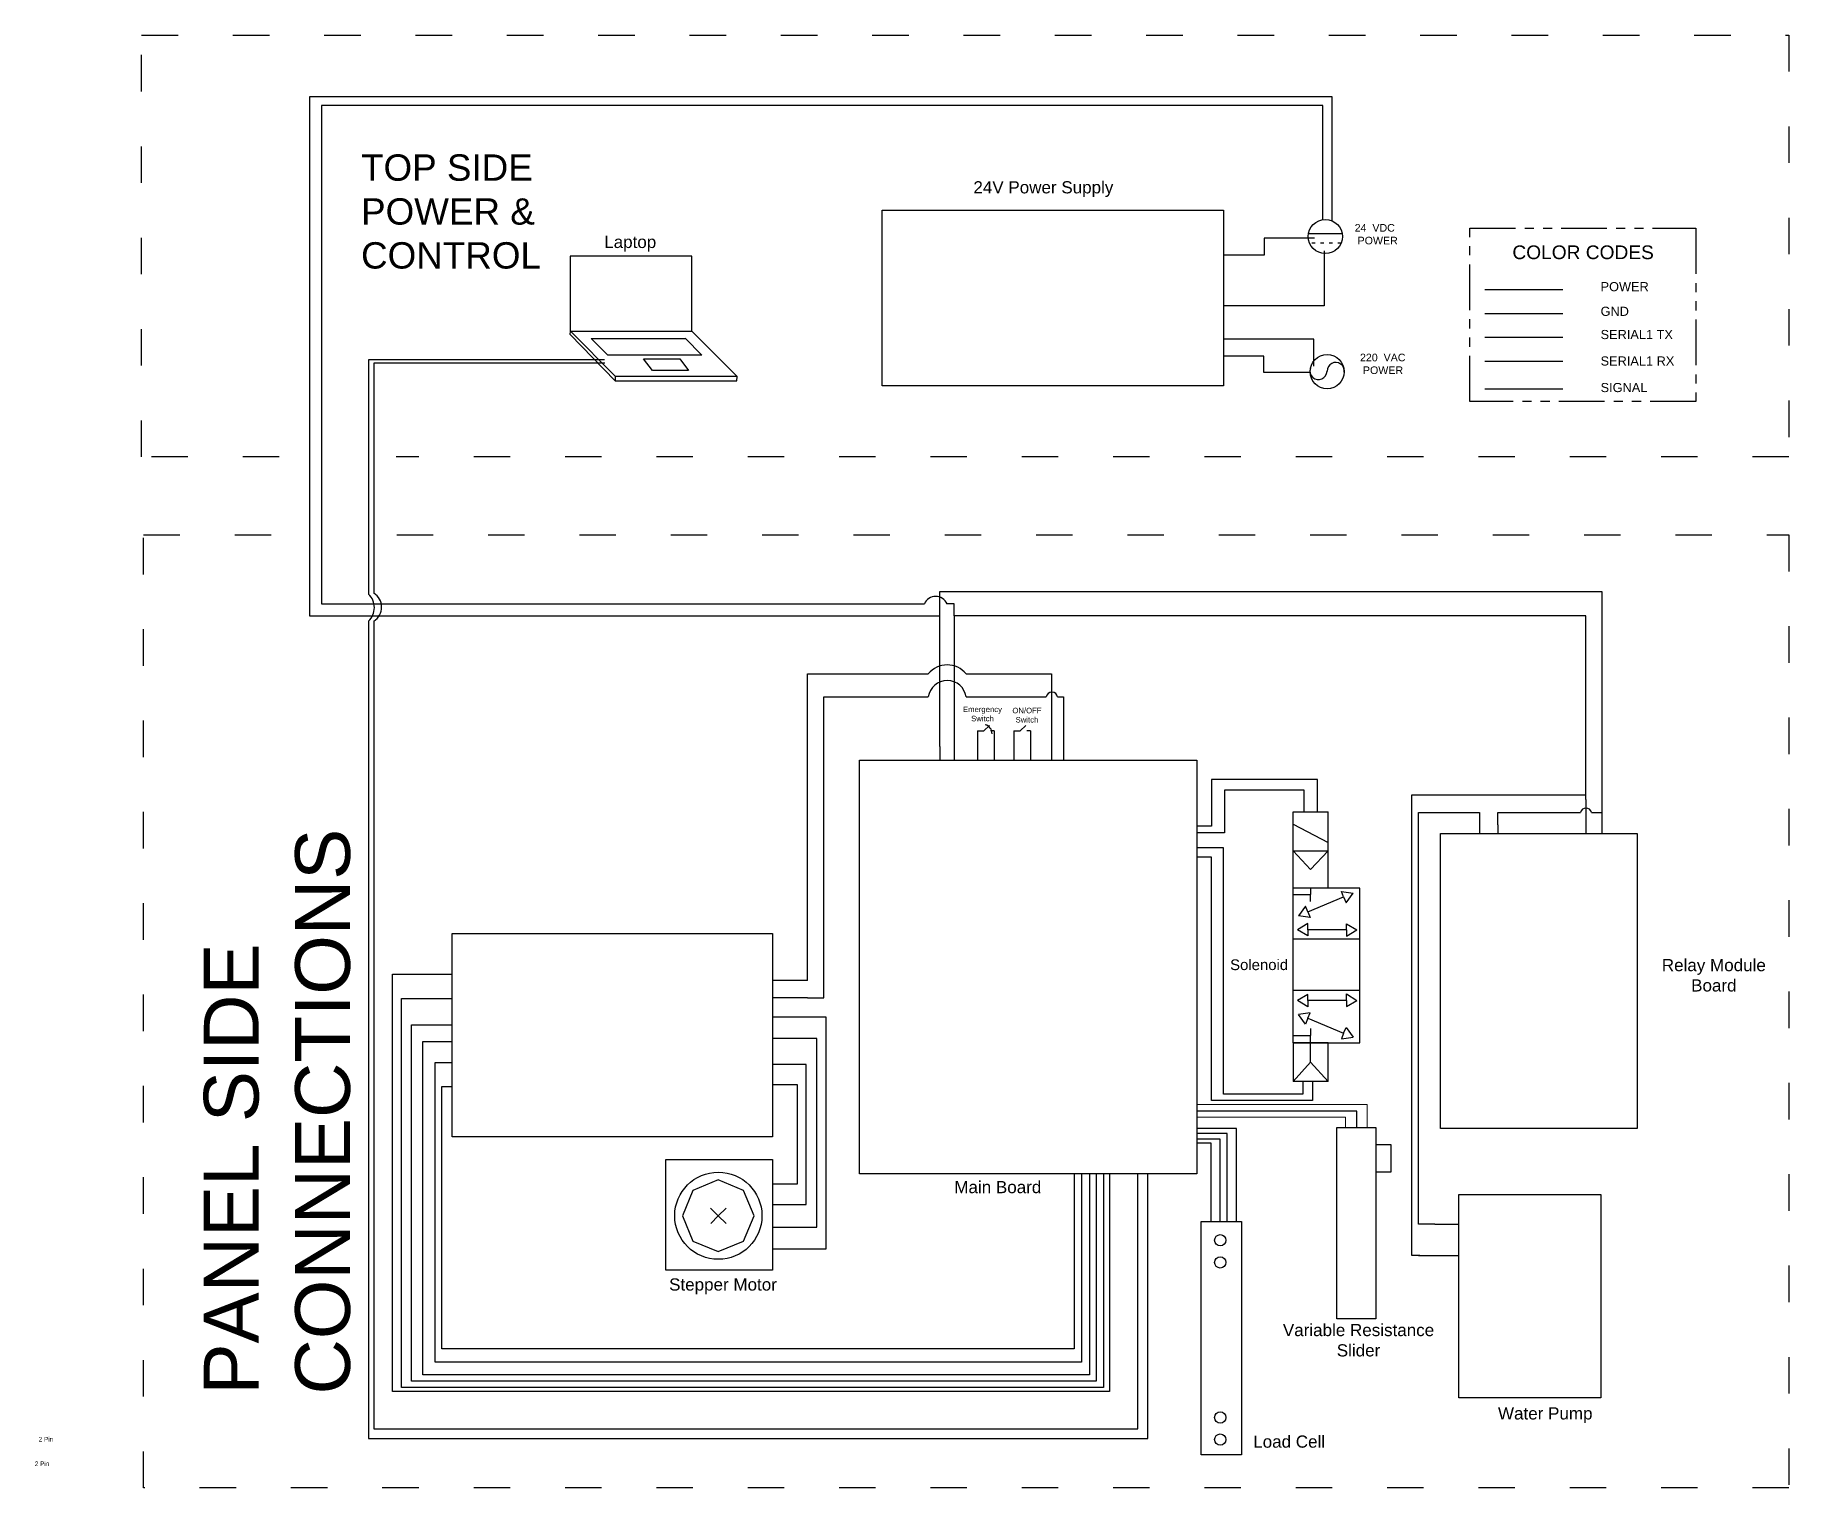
# Model space of a CAD drawing. Header units: inches. Extents: x -323 to 11534, y -531 to 5622.
# Drawn here: x 5773 to 11534, y 851 to 5622 of the extents above; entities that cross this region are included whole.
import ezdxf

# ---------------------------------------------------------------- set-up
doc = ezdxf.new("R2010")
doc.units = ezdxf.units.IN
doc.header["$LTSCALE"] = 5
doc.header["$MEASUREMENT"] = 0
doc.header["$XCLIPFRAME"] = 2
for name, pattern in [('ACAD_ISO02W100', [15, 12, -3]), ('ACAD_ISO03W100', [30, 12, -18]), ('CENTER2', [1.125, 0.75, -0.125, 0.125, -0.125]), ('PHANTOMX2', [5, 2.5, -0.5, 0.5, -0.5, 0.5, -0.5])]:
    doc.linetypes.add(name, pattern=pattern)
for name, color, linetype, lineweight in [('+power', 1, 'Continuous', 53), ('-power', 250, 'Continuous', 140), ('Arduino Rx', 152, 'Continuous', 140), ('Arduino Tx', 30, 'Continuous', 140), ('Camera feed', 6, 'Continuous', 140), ('Signal', 102, 'Continuous', 140)]:
    doc.layers.add(name, color=color, linetype=linetype, lineweight=lineweight)
doc.layers.add('Layer2', color=7, linetype='Continuous', true_color=0xffffff)
doc.styles.get("Standard").update_dxf_attribs({"font": 'arial.ttf'})
picture_1 = doc.add_image_def('image1.png', size_in_pixel=(2560, 1755))
picture_2 = doc.add_image_def('image2.png', size_in_pixel=(2560, 1755))
picture_3 = doc.add_image_def('image3.jpg', size_in_pixel=(960, 720))
picture_4 = doc.add_image_def('image4.png', size_in_pixel=(526, 334))
picture_5 = doc.add_image_def('image5.png', size_in_pixel=(348, 305))

msp = doc.modelspace()

# ---------------------------------------------------------------- texts
at = {"layer": '+power', "linetype": 'Continuous', "lineweight": 30, "attachment_point": 1}
for s, width, gutter_width, insert, char_height in [('{\\C256;\\c0;24V Power Supply}', 460.592, 1, (8855.1, 5142.2), 40), ('{\\C256;\\c0;Laptop}', 460.592, 1, (7642.5, 4962.8), 40), ('\\pxqc;{\\C256;\\c0;Emergency ^JSwitch}', 109.335, 0.454, (8830.2, 3416.9), 18.146), ('\\pxqc;{\\C256;\\c0;ON/OFF^JSwitch}', 109.335, 0.454, (8976.3, 3412.9), 18.146), ('{\\C256;\\c0;Solenoid}', 211.083, 0.876, (9698.3, 2586.5), 35.032), ('\\pxqc;{\\C256;\\c0;Relay Module Board}', 407.941, 1, (11083.1, 2587.8), 40), ('{\\C256;\\c0;Main Board}', 307.723, 1, (8792.4, 1858.8), 40), ('{\\C256;\\c0;Stepper Motor}', 411.549, 1, (7855.6, 1539), 40), ('\\pxqc;{\\C256;\\c0;Variable Resistance\\PSlider}', 503.29, 1, (9868.4, 1389.3), 40), ('{\\C256;\\c0;Water Pump}', 373.884, 1, (10578.1, 1115.6), 40), ('{\\C256;\\c0;Load Cell}', 241.016, 1, (9774.2, 1023), 40)]:
    msp.add_mtext_dynamic_manual_height_columns(s, width=width, gutter_width=gutter_width, heights=[0], dxfattribs=dict(at, insert=insert, char_height=char_height))
at = {"layer": '-power', "color": 1, "linetype": 'CENTER2', "lineweight": 30, "char_height": 30, "attachment_point": 1}
for s, width, insert in [('{\\C256;\\c0;POWER}', 173.335, (10915.1, 4810.9)), ('{\\C256;\\c0;GND}', 173.335, (10915.1, 4729.9)), ('{\\C256;\\c0;SERIAL1 TX}', 273.144, (10915.1, 4653.7)), ('{\\C256;\\c0;SERIAL1 RX}', 291.932, (10915.1, 4566.8)), ('{\\C256;\\c0;SIGNAL}', 173.335, (10915.1, 4479.6))]:
    msp.add_mtext_dynamic_manual_height_columns(s, width=width, gutter_width=1, heights=[0], dxfattribs=dict(at, insert=insert))
at = {"linetype": 'Continuous', "lineweight": 30, "char_height": 25, "attachment_point": 1}
for s, width, insert in [('24  VDC \\P POWER', 139.142, (10107.3, 5001.5)), ('220  VAC \\P POWER', 171.943, (10124.8, 4575.7))]:
    msp.add_mtext_dynamic_manual_height_columns(s, width=width, gutter_width=8.03, heights=[0], dxfattribs=dict(at, insert=insert))
at = {"layer": 'Arduino Rx', "linetype": 'ACAD_ISO02W100', "lineweight": 30, "insert": (10857.7, 4908.4), "char_height": 45, "attachment_point": 5}
msp.add_mtext_dynamic_manual_height_columns('{\\C256;\\c0;COLOR CODES}', width=518.77, gutter_width=1, heights=[0], dxfattribs=at)
at = {"layer": 'Camera feed', "linetype": 'Continuous', "lineweight": 30, "insert": (6843.8, 5230.3), "char_height": 86.512, "attachment_point": 1}
msp.add_mtext_dynamic_manual_height_columns('{\\C256;\\c0;TOP SIDE ^JPOWER & CONTROL}', width=715.764, gutter_width=0.481, heights=[0], dxfattribs=at)
at = {"layer": 'Camera feed', "linetype": 'Continuous', "lineweight": 30, "insert": (6327.3, 1157.7), "char_height": 180, "attachment_point": 1, "rotation": 90}
msp.add_mtext_dynamic_manual_height_columns('{\\C256;\\c0;PANEL SIDE CONNECTIONS}', width=1772.593, gutter_width=1, heights=[0], dxfattribs=at)
at = {"layer": 'Layer2', "color": 7, "linetype": 'Continuous', "lineweight": 30, "true_color": 0xffffff, "char_height": 15, "attachment_point": 6}
for insert in [(5832.8, 1010.7), (5819.8, 930.3)]:
    msp.add_mtext_dynamic_manual_height_columns('2 Pin', width=51.442, gutter_width=5, heights=[32.8], dxfattribs=dict(at, insert=insert))

# ---------------------------------------------------------------- linework, layer by layer
at = {"layer": '+power', "linetype": 'Continuous', "lineweight": 30, "ltscale": 10}
for p, q in [((10033.9, 5419.7), (6674.6, 5419.7)), ((6674.6, 5419.7), (6674.6, 3787.4)), ((10033.9, 5011.9), (10033.9, 5419.7)), ((9975.6, 4954.8), (9810, 4954.8)), ((9810, 4954.8), (9810, 4898.9)), ((9810, 4898.9), (9676.7, 4898.9)), ((9972.9, 4622.9), (9676.7, 4622.9)), ((9972.9, 4535), (9972.9, 4622.9)), ((6674.6, 3787.4), (6674.6, 3715.2)), ((8745.2, 3286.1), (8745.2, 3794.3)), ((8745.2, 3794.3), (10918.7, 3794.3)), ((10918.7, 3794.3), (10918.7, 3000.3)), ((6674.6, 3715.2), (8745.2, 3715.2)), ((8310, 2517.1), (8310, 3524.4)), ((8310, 3524.4), (8707, 3524.4)), ((8831.2, 3524.4), (9112, 3524.4)), ((9112, 3524.4), (9112, 3241.1)), ((8745.2, 3286.1), (8745.2, 3241.1)), ((8868.7, 3336.9), (8868.7, 3241.1)), ((8923, 3336.9), (8923, 3241.1)), ((8988.1, 3336.9), (8988.1, 3241.1)), ((9042.5, 3336.9), (9042.5, 3241.1)), ((10317.3, 1717.4), (10317.3, 3069.1)), ((10317.3, 3069.1), (10517, 3069.1)), ((10517, 3069.1), (10517, 3000.3)), ((10577.1, 3028.6), (10577.1, 3069.1)), ((10577.1, 3069.1), (10849.1, 3069.1)), ((10885.4, 3069.1), (10918.7, 3069.1)), ((10577.1, 3028.6), (10577.1, 3000.3)), ((8310, 2517.1), (8194.7, 2517.1)), ((10370.5, 1717.4), (10317.3, 1717.4)), ((10370.5, 1717.4), (10449.5, 1717.4))]:
    msp.add_line(p, q, dxfattribs=at)
at = {"layer": '+power', "color": 1, "linetype": 'Continuous', "lineweight": 30}
msp.add_line((10535.2, 4786.6), (10791.6, 4786.6), dxfattribs=at)
at = {"layer": '+power', "linetype": 'Continuous', "lineweight": 18, "ltscale": 10}
for p, q in [((10148.4, 2110), (9589.5, 2110)), ((10148.4, 2034), (10148.4, 2110))]:
    msp.add_line(p, q, dxfattribs=at)
at = {"layer": '+power', "linetype": 'Continuous', "lineweight": 30, "ltscale": 10}
for centre, radius, start, end in [((8769.1, 3473.5), 80.3, 39.34303, 140.65697), ((10867.3, 3064.9), 18.6, 12.84865, 167.15135)]:
    msp.add_arc(centre, radius, start, end, dxfattribs=at)
at = {"layer": '-power', "linetype": 'Continuous', "lineweight": 30, "ltscale": 10}
for p, q in [((10003.2, 5390.4), (6713.5, 5390.4)), ((6713.5, 5390.4), (6713.5, 3754.2)), ((10003.2, 5016.1), (10003.2, 5390.4)), ((10007.5, 4913.7), (10007.5, 4732.8)), ((10007.5, 4732.8), (9676.7, 4732.8)), ((9809.1, 4567.3), (9676.7, 4567.3)), ((9809.1, 4514), (9809.1, 4567.3)), ((9960.8, 4514), (9809.1, 4514)), ((6713.5, 3754.2), (8694.2, 3754.2)), ((8791.9, 3754.2), (8768.3, 3754.2)), ((8791.9, 3715.3), (8791.9, 3754.2)), ((10866.3, 3715.3), (8791.9, 3715.3)), ((8791.9, 3715.3), (8791.9, 3241.1)), ((10866.3, 3111.2), (10866.3, 3715.3)), ((8363.3, 2460), (8363.3, 3448.3)), ((8363.3, 3448.3), (8707, 3448.3)), ((8831.2, 3448.3), (9094.6, 3448.3)), ((9131.7, 3448.3), (9150.7, 3448.3)), ((9150.7, 3448.3), (9150.7, 3241.1)), ((10295.3, 1614), (10295.3, 3126.9)), ((10295.3, 3126.9), (10866.3, 3126.9)), ((10866.3, 3111.2), (10866.3, 3000.3)), ((6946.9, 1167.6), (6946.9, 2537.8)), ((6946.9, 2537.8), (7032.6, 2537.8)), ((7032.6, 2537.8), (7143.2, 2537.8)), ((8310, 2460), (8194.7, 2460)), ((8310, 2460), (8363.3, 2460)), ((7009.3, 2372.1), (7143.2, 2372.1)), ((7009.3, 1201.2), (7009.3, 2372.1)), ((7087.1, 2247.9), (7143.2, 2247.9)), ((7087.1, 1264.2), (7087.1, 2247.9)), ((9210.1, 1881.8), (9210.1, 1771.2)), ((9258.6, 1882.5), (9258.6, 1771.9)), ((9302.5, 1882.3), (9302.5, 1771.6)), ((9210.1, 1771.2), (9210.1, 1264.2)), ((9258.6, 1771.9), (9258.6, 1201.2)), ((9302.5, 1771.6), (9302.5, 1167.6)), ((10321.9, 1614), (10295.3, 1614)), ((10317.3, 1614), (10449.5, 1614)), ((9210.1, 1264.2), (7087.1, 1264.2)), ((9302.5, 1167.6), (6946.9, 1167.6)), ((9258.6, 1201.2), (7009.3, 1201.2))]:
    msp.add_line(p, q, dxfattribs=at)
at = {"layer": '-power', "linetype": 'Continuous', "lineweight": 30}
msp.add_line((10535.2, 4708.2), (10791.6, 4708.2), dxfattribs=at)
at = {"layer": '-power', "linetype": 'Continuous', "lineweight": 18, "ltscale": 10}
for p, q in [((10077.6, 2068.3), (9589.5, 2068.3)), ((10077.6, 2034), (10077.6, 2068.3))]:
    msp.add_line(p, q, dxfattribs=at)
at = {"layer": '-power', "linetype": 'Continuous', "lineweight": 30, "ltscale": 10}
for centre, radius, start, end in [((8731.3, 3738.6), 40.2, 22.75317, 157.24683), ((8769.1, 3439.5), 62.7, 8.08602, 171.91398), ((9113.2, 3445.5), 18.8, 8.74047, 171.25953)]:
    msp.add_arc(centre, radius, start, end, dxfattribs=at)
at = {"linetype": 'Continuous', "lineweight": 30}
for p, q in [((10066.7, 4969.9), (9955.9, 4969.9)), ((7930.5, 4896), (7531.1, 4896)), ((7531.1, 4896), (7531.1, 4649.6)), ((7930.5, 4839.6), (7930.5, 4896)), ((7930.5, 4649.5), (7930.5, 4839.6)), ((7530.9, 4638.5), (7531.2, 4649.5)), ((7678.5, 4486.8), (7530.9, 4638.5)), ((7679.9, 4500.9), (7531.2, 4649.5)), ((7531.2, 4649.5), (7930.5, 4649.5)), ((7654.8, 4571.4), (7600.1, 4626)), ((7600.1, 4626), (7908.6, 4626)), ((7907.9, 4626.7), (7963.4, 4571.4)), ((7930.5, 4649.5), (8079.5, 4500.9)), ((7963.4, 4571.4), (7654.8, 4571.4)), ((7771.1, 4558.6), (7890.6, 4558.6)), ((7800.8, 4520.9), (7771.1, 4558.6)), ((7890.6, 4558.6), (7919.3, 4520.9)), ((8079.5, 4500.9), (7678.5, 4500.9)), ((7678.5, 4500.9), (7678.5, 4486.8)), ((7919.3, 4520.9), (7800.8, 4520.9)), ((8077.7, 4486.8), (8079.5, 4500.9)), ((10017.2, 4518.5), (10016.6, 4518.5)), ((7678.5, 4486.8), (8077.7, 4486.8)), ((9905, 2902.2, -84), (9905, 3071.1, -84)), ((9905, 3071.1, -84), (10020.2, 3071.1, -84)), ((10020.2, 2820.8, -84), (10020.2, 3071.1, -84)), ((9905, 3031.2, -84), (10020.2, 2970, -84)), ((9905, 2943.5, -84), (9962.6, 2882.1, -84)), ((9905, 2943.5, -84), (10020.2, 2943.5, -84)), ((10020.2, 2943.5, -84), (9962.6, 2882.1, -84)), ((9905, 2313.1, -84), (9905, 2902.2, -84)), ((9916, 2820.8, -84), (9905, 2820.8, -84)), ((9905, 2799.3, -84), (9933.3, 2799.3, -84)), ((10124.5, 2820.8, -84), (9916, 2820.8, -84)), ((9933.3, 2799.3, -84), (9962.6, 2799.3, -84)), ((9953.7, 2742.4, -84), (10071, 2791.5, -84)), ((9962.6, 2822.3, -84), (9962.6, 2799.3, -84)), ((9962.6, 2822.3, -84), (9962.6, 2799.3, -84)), ((9962.6, 2822.3, -84), (9962.6, 2799.3, -84)), ((9962.6, 2776.3, -84), (9962.6, 2799.3, -84)), ((10071.2, 2791.6, -84), (10063.6, 2809.7, -84)), ((10063.6, 2809.7, -84), (10102.1, 2804.6, -84)), ((10071.2, 2791.6, -84), (10079.4, 2772.1, -84)), ((10079.4, 2772.1, -84), (10102.1, 2804.6, -84)), ((10124.5, 2313.1, -84), (10124.5, 2820.8, -84)), ((9945.5, 2761.9, -84), (9922.8, 2729.4, -84)), ((9961.3, 2724.3, -84), (9922.8, 2729.4, -84)), ((9953.7, 2742.4, -84), (9945.5, 2761.9, -84)), ((9953.7, 2742.4, -84), (9961.3, 2724.3, -84)), ((9916, 2652.7, -84), (9905, 2652.7, -84)), ((10124.5, 2652.7, -84), (9916, 2652.7, -84)), ((9953.2, 2704.8, -84), (9919.7, 2683.6, -84)), ((9953.2, 2664.1, -84), (9919.7, 2683.6, -84)), ((9953.2, 2683.6, -84), (9953.2, 2704.8, -84)), ((9953.2, 2683.6, -84), (9953.2, 2664.1, -84)), ((10080.6, 2683.6, -84), (9953.4, 2683.6, -84)), ((10080.6, 2683.6, -84), (10080.6, 2703.2, -84)), ((10080.6, 2703.2, -84), (10114.1, 2683.6, -84)), ((10080.6, 2683.6, -84), (10080.6, 2662.4, -84)), ((10080.6, 2662.4, -84), (10114.1, 2683.6, -84)), ((9916, 2484.7, -84), (9905, 2484.7, -84)), ((10124.5, 2484.7, -84), (9916, 2484.7, -84)), ((9953.2, 2471.4, -84), (9919.7, 2451.8, -84)), ((9953.2, 2430.6, -84), (9919.7, 2451.8, -84)), ((9953.2, 2451.8, -84), (9953.2, 2471.4, -84)), ((9953.2, 2451.8, -84), (9953.2, 2430.6, -84)), ((10080.6, 2451.8, -84), (9953.4, 2451.8, -84)), ((10080.6, 2451.8, -84), (10080.6, 2473, -84)), ((10080.6, 2473, -84), (10114.1, 2451.8, -84)), ((10080.6, 2451.8, -84), (10080.6, 2432.3, -84)), ((10080.6, 2432.3, -84), (10114.1, 2451.8, -84)), ((9961.3, 2411.1, -84), (9922.8, 2406, -84)), ((9945.5, 2373.5, -84), (9922.8, 2406, -84)), ((9953.7, 2393.1, -84), (9945.5, 2373.5, -84)), ((9953.7, 2393.1, -84), (9961.3, 2411.1, -84)), ((9953.7, 2393.1, -84), (10071, 2343.9, -84)), ((10071.2, 2343.8, -84), (10079.4, 2363.3, -84)), ((10079.4, 2363.3, -84), (10102.1, 2330.8, -84)), ((9905, 2336.1, -84), (9933.3, 2336.1, -84)), ((9905, 2313.1, -84), (9905, 2196.6, -84)), ((10020.2, 2313.1, -84), (9905, 2313.1, -84)), ((9905, 2313.1, -84), (10124.5, 2313.1, -84)), ((9933.3, 2336.1, -84), (9962.6, 2336.1, -84)), ((9962.6, 2359.1, -84), (9962.6, 2336.1, -84)), ((9962.6, 2313.1, -84), (9962.6, 2336.1, -84)), ((9962.6, 2313.1, -84), (9962.6, 2336.1, -84)), ((9962.6, 2313.1, -84), (9962.6, 2336.1, -84)), ((9962.6, 2249.6, -84), (9962.6, 2313.1, -84)), ((10020.2, 2186.1, -84), (10020.2, 2313.1, -84)), ((10071.2, 2343.8, -84), (10063.6, 2325.8, -84)), ((10063.6, 2325.8, -84), (10102.1, 2330.8, -84)), ((9905, 2186.1), (9962.6, 2249.6, -42)), ((10020.2, 2186.1, -84), (9962.6, 2249.6, -84)), ((9905, 2196.6, -84), (9905, 2186.1, -84)), ((10020.2, 2186.1, -84), (9905, 2186.1, -84)), ((8017.3, 1744.7), (7991.6, 1769.7)), ((8017.3, 1744.7), (7992.3, 1719.1)), ((8017.3, 1744.7), (8042.6, 1770)), ((8017.3, 1744.7), (8042.6, 1719.4))]:
    msp.add_line(p, q, dxfattribs=at)
at = {"linetype": 'ACAD_ISO03W100', "lineweight": 30, "ltscale": 0.19}
msp.add_line((10063.1, 4938.6), (9959.5, 4938.6), dxfattribs=at)
at = {"linetype": 'Continuous', "lineweight": 30, "ltscale": 10}
for p, q in [((8889.3, 3336.9), (8908.3, 3354.9)), ((9008.8, 3336.9), (9027.8, 3354.9)), ((8868.7, 3336.9), (8889.3, 3336.9)), ((8923, 3336.9), (8910.9, 3336.9)), ((8988.1, 3336.9), (9008.8, 3336.9)), ((9042.5, 3336.9), (9030.4, 3336.9)), ((10048.5, 2034), (10177.1, 2034)), ((10048.5, 1406.3), (10048.5, 2034)), ((10177.1, 2034), (10177.1, 1406.3)), ((10177.1, 1978.2), (10226.4, 1978.2)), ((10226.4, 1978.2), (10226.4, 1887.5)), ((7845, 1929.5), (8194.7, 1929.5)), ((7845, 1566), (7845, 1929.5)), ((8194.7, 1929.5), (8194.7, 1590.5)), ((10226.4, 1887.5), (10177.1, 1887.5)), ((9603.1, 959.9), (9603.1, 1725.4)), ((9603.1, 1725.4), (9735.6, 1725.4)), ((9735.6, 1725.4), (9735.6, 959.9)), ((8194.7, 1566), (7845, 1566)), ((8194.7, 1590.5), (8194.7, 1566)), ((10177.1, 1406.3), (10048.5, 1406.3)), ((9735.6, 959.9), (9603.1, 959.9))]:
    msp.add_line(p, q, dxfattribs=at)
at = {"linetype": 'ACAD_ISO03W100', "lineweight": 30, "ltscale": 2}
for points in [[(6575.3, 4236.7), (6122.9, 4236.7), (6122.9, 5622.1), (11533.7, 5622.1), (11533.7, 4236.7), (6959.1, 4236.7)], [(6960.9, 3980.8), (11533.7, 3980.8), (11533.7, 850.9), (6128.8, 850.9), (6128.8, 3980.8), (6577.1, 3980.8)]]:
    msp.add_lwpolyline(points, dxfattribs=at)
at = {"linetype": 'Continuous', "lineweight": 30}
msp.add_lwpolyline([(8017.3, 1627), (8100.5, 1661.5), (8135, 1744.7), (8100.5, 1828), (8017.3, 1862.4), (7934, 1828), (7899.5, 1744.7), (7934, 1661.5)], close=True, dxfattribs=at)
for centre, radius in [((10011.3, 4960.5), 56.2), ((10016.9, 4516.7), 56.2), ((8017.3, 1744.7), 143.1)]:
    msp.add_circle(centre, radius, dxfattribs=at)
at = {"linetype": 'Continuous', "lineweight": 30, "ltscale": 10}
for centre in [(9665.9, 1664.2), (9665.9, 1591.6), (9665.9, 1082.2), (9665.9, 1009.7)]:
    msp.add_circle(centre, 18.6, dxfattribs=at)
at = {"linetype": 'Continuous', "lineweight": 30}
for centre, start, end in [((9988.5, 4518.8), 161.68792, 359.35398), ((10045.2, 4518.8), 352.08185, 180.64602)]:
    msp.add_arc(centre, 28.1, start, end, dxfattribs=at)
at = {"linetype": 'Continuous', "lineweight": 30, "ltscale": 10}
msp.add_arc((8887.8, 3328.9), 28.6, 357.86413, 77.54131, dxfattribs=at)
at = {"layer": 'Arduino Rx', "linetype": 'Continuous', "lineweight": 30}
msp.add_line((10535.2, 4629.7), (10791.6, 4629.7), dxfattribs=at)
at = {"layer": 'Arduino Rx', "linetype": 'Continuous', "lineweight": 30, "ltscale": 10}
for p, q in [((7643.9, 4555.3), (6868.4, 4555.3)), ((6868.4, 4555.3), (6868.4, 3786)), ((6868.4, 3697.7), (6868.4, 3666.8)), ((6868.4, 3666.8), (6868.4, 1013)), ((9428.1, 1013), (9428.1, 1882.3)), ((6868.4, 1013), (9428.1, 1013))]:
    msp.add_line(p, q, dxfattribs=at)
at = {"layer": 'Arduino Rx', "color": 18, "linetype": 'PHANTOMX2', "lineweight": 30, "ltscale": 12, "true_color": 0x000000}
msp.add_lwpolyline([(10486.1, 4987.8), (11228.2, 4987.8), (11228.2, 4418.8), (10486.1, 4418.8)], close=True, dxfattribs=at)
at = {"layer": 'Arduino Rx', "linetype": 'Continuous', "lineweight": 30, "ltscale": 10}
msp.add_arc((6827.2, 3741.8), 60.4, 313.04998, 46.95002, dxfattribs=at)
at = {"layer": 'Arduino Tx', "linetype": 'Continuous', "lineweight": 30}
msp.add_line((10535.2, 4551.3), (10791.6, 4551.3), dxfattribs=at)
at = {"layer": 'Arduino Tx', "linetype": 'Continuous', "lineweight": 30, "ltscale": 10}
for p, q in [((7644, 4544.3), (6885.4, 4544.3)), ((6885.4, 4544.3), (6885.4, 3789.1)), ((6885.4, 3697.7), (6885.4, 3667.6)), ((6885.4, 3667.6), (6885.4, 1044.9)), ((9395.4, 1044.9), (9395.4, 1882.3)), ((6885.4, 1044.9), (9395.4, 1044.9))]:
    msp.add_line(p, q, dxfattribs=at)
msp.add_arc((6858.3, 3743.4), 53.1, 300.61853, 59.38147, dxfattribs=at)
at = {"layer": 'Signal', "linetype": 'Continuous', "lineweight": 30}
msp.add_line((10535.2, 4459.8), (10791.6, 4459.8), dxfattribs=at)
at = {"layer": 'Signal', "linetype": 'Continuous', "lineweight": 30, "ltscale": 10}
for p, q in [((9985.1, 3177.6), (9636.8, 3177.6)), ((9636.8, 3177.6), (9636.8, 3023.6)), ((9985.1, 3071.1), (9985.1, 3177.6)), ((9941.7, 3142), (9680.1, 3142)), ((9680.1, 3142), (9680.1, 3002.1)), ((9941.7, 3071.1), (9941.7, 3142)), ((9636.8, 3023.6), (9589.5, 3023.6)), ((9680.1, 3002.1), (9589.5, 3002.1)), ((9676.5, 2952.9), (9589.5, 2952.9)), ((9676.5, 2144.3), (9676.5, 2952.9)), ((9636.8, 2922.4), (9589.5, 2922.4)), ((9636.8, 2123.2), (9636.8, 2922.4)), ((6976.4, 2451.4), (6976.4, 2458)), ((6976.4, 2458), (7032.6, 2458)), ((6976.4, 1180.7), (6976.4, 2451.4)), ((7032.6, 2458), (7143.2, 2458)), ((8371.8, 2396.5), (8194.7, 2396.5)), ((8371.8, 1635.9), (8371.8, 2396.5)), ((7046.7, 2317.3), (7143.2, 2317.3)), ((7046.7, 1222.2), (7046.7, 2317.3)), ((8340.5, 2326.8), (8194.7, 2326.8)), ((8340.5, 1707.6), (8340.5, 2326.8)), ((8305.9, 2241.7), (8194.7, 2241.7)), ((8305.9, 1782), (8305.9, 2241.7)), ((7109.2, 2169.6), (7143.2, 2169.6)), ((7109.2, 1308), (7109.2, 2169.6)), ((8277.1, 2174.9), (8194.7, 2174.9)), ((8277.1, 1849.7), (8277.1, 2174.9)), ((9937, 2144.3), (9676.5, 2144.3)), ((9937, 2186.1), (9937, 2144.3)), ((9969.1, 2186.1), (9969.1, 2123.2)), ((10114.5, 2088.5), (9589.5, 2088.5)), ((9969.1, 2123.2), (9636.8, 2123.2)), ((10114.5, 2034), (10114.5, 2088.5)), ((9718.9, 2031), (9589.5, 2031)), ((9718.9, 1725.4), (9718.9, 2031)), ((9689, 2015), (9589.5, 2015)), ((9665.9, 1996.7), (9589.5, 1996.7)), ((9636.1, 1982.7), (9589.5, 1982.7)), ((9636.1, 1725.4), (9636.1, 1982.7)), ((9665.9, 1725.4), (9665.9, 1996.7)), ((9689, 1725.4), (9689, 2015)), ((8194.7, 1849.7), (8277.1, 1849.7)), ((9186.5, 1882.5), (9186.5, 1771.9)), ((9236.4, 1882.5), (9236.4, 1771.9)), ((9282.2, 1881.2), (9282.2, 1770.5)), ((8194.7, 1782), (8305.9, 1782)), ((9186.5, 1771.9), (9186.5, 1308)), ((9236.4, 1771.9), (9236.4, 1222.2)), ((9282.2, 1770.5), (9282.2, 1180.7)), ((8194.7, 1707.6), (8340.5, 1707.6)), ((8194.7, 1635.9), (8371.8, 1635.9)), ((9186.5, 1308), (7109.2, 1308)), ((9236.4, 1222.2), (7046.7, 1222.2)), ((9282.2, 1180.7), (6976.4, 1180.7))]:
    msp.add_line(p, q, dxfattribs=at)

msp.set_redraw_order([(e.dxf.handle, doc.entitydb.next_handle()) for e in msp.query("TEXT MTEXT ATTDEF DIMENSION ARC_DIMENSION")])  # texts and dimensions are drawn at this point

# ---------------------------------------------------------------- pictures from other files: only their frames are drawn
at = {"linetype": 'Continuous', "lineweight": 30, "ltscale": 10}
image = msp.add_image(picture_3, insert=(8393.1, 4254.3), size_in_units=(1486.1, 1114.6), dxfattribs=at)
image.set_boundary_path([(104.17, 207.42), (828.69, 580.14)])
image.dxf.flags = 15
image = msp.add_image(picture_2, insert=(7977.1, 1816.5), size_in_units=(2152.1, 1475.4), rotation=0, dxfattribs=at)
image.set_boundary_path([(598.76, 59.96), (1917.46, 1676.31)])
image.dxf.flags = 15
image = msp.add_image(picture_1, insert=(11636.1, 3138.8), size_in_units=(1847.8, 1266.8), rotation=180, dxfattribs=at)
image.set_boundary_path([(831.4, 219.33), (1726.4, 1562.57)])
image.dxf.flags = 15
image = msp.add_image(picture_4, insert=(7143.2, 2004.3), size_in_units=(1051.5, 667.7), dxfattribs=at)
image.dxf.flags = 15
image = msp.add_image(picture_5, insert=(10283.6, 1146.9), size_in_units=(833.1, 730.1), dxfattribs=at)
image.set_boundary_path([(68.8, 25.69), (263.6, 304.5)])
image.dxf.flags = 15

doc.saveas('drawing.dxf')
